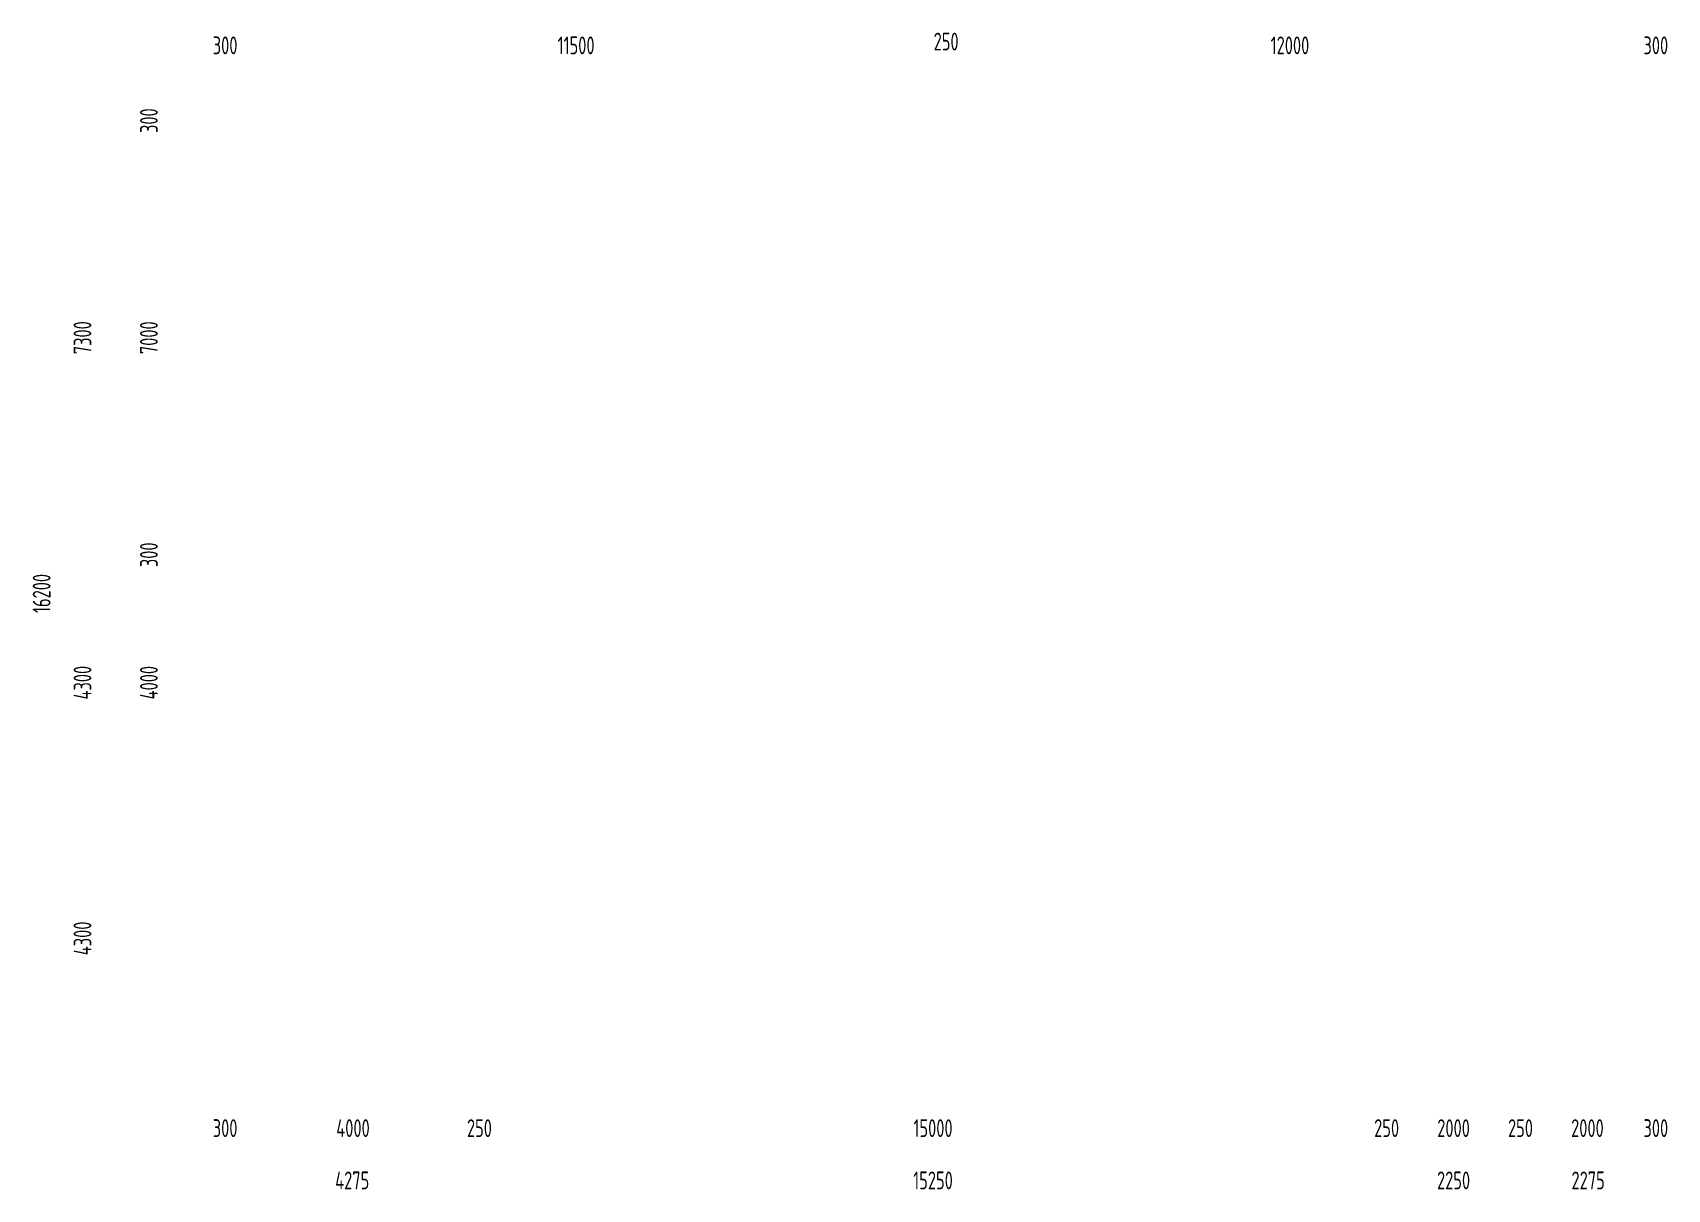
# Model space of a CAD drawing. Extents: x 838828 to 1489448, y 610351 to 848160.
# Drawn here: x 1080099 to 1107576, y 813740 to 833190 of the extents above; entities that cross this region are included whole.
import ezdxf

# ---------------------------------------------------------------- set-up
doc = ezdxf.new("R2010")
doc.units = 0
doc.header["$LTSCALE"] = 1000
doc.header["$MEASUREMENT"] = 0
doc.layers.add('标注', color=8, linetype='CONTINUOUS', lineweight=13)
doc.styles.add('TSSD_DIMENSION', font='tssdeng.shx', dxfattribs={"width": 0.7, "bigfont": 'tssdchn.shx'})

msp = doc.modelspace()

# ---------------------------------------------------------------- texts
at = {"layer": '标注', "color": 7, "ltscale": 0.001, "char_height": 300, "attachment_point": 5, "style": 'TSSD_DIMENSION'}
for s, insert in [('\\A1;300', (1083333, 832976)), ('\\A1;11500', (1089233, 832976)), ('\\A1;250', (1095453, 833040)), ('\\A1;12000', (1101233, 832976)), ('\\A1;300', (1107383, 832976)), ('\\A1;300', (1083333, 814769)), ('\\A1;4000', (1085483, 814769)), ('\\A1;250', (1087608, 814769)), ('\\A1;15000', (1095233, 814769)), ('\\A1;250', (1102858, 814769)), ('\\A1;2000', (1103983, 814769)), ('\\A1;250', (1105108, 814769)), ('\\A1;2000', (1106233, 814769)), ('\\A1;300', (1107383, 814769)), ('\\A1;4275', (1085470, 813890)), ('\\A1;15250', (1095233, 813890)), ('\\A1;2250', (1103983, 813890)), ('\\A1;2275', (1106245, 813890))]:
    msp.add_mtext(s, dxfattribs=dict(at, insert=insert))
at = {"layer": '标注', "color": 7, "ltscale": 0.001, "char_height": 300, "attachment_point": 5, "rotation": 90, "style": 'TSSD_DIMENSION'}
for s, insert in [('\\A1;300', (1082052, 831710)), ('\\A1;7300', (1080936, 828060)), ('\\A1;7000', (1082052, 828060)), ('\\A1;300', (1082052, 824410)), ('\\A1;16200', (1080249, 823760)), ('\\A1;4300', (1080936, 822260)), ('\\A1;4000', (1082052, 822260)), ('\\A1;4300', (1080936, 817960))]:
    msp.add_mtext(s, dxfattribs=dict(at, insert=insert))

doc.saveas('drawing.dxf')
